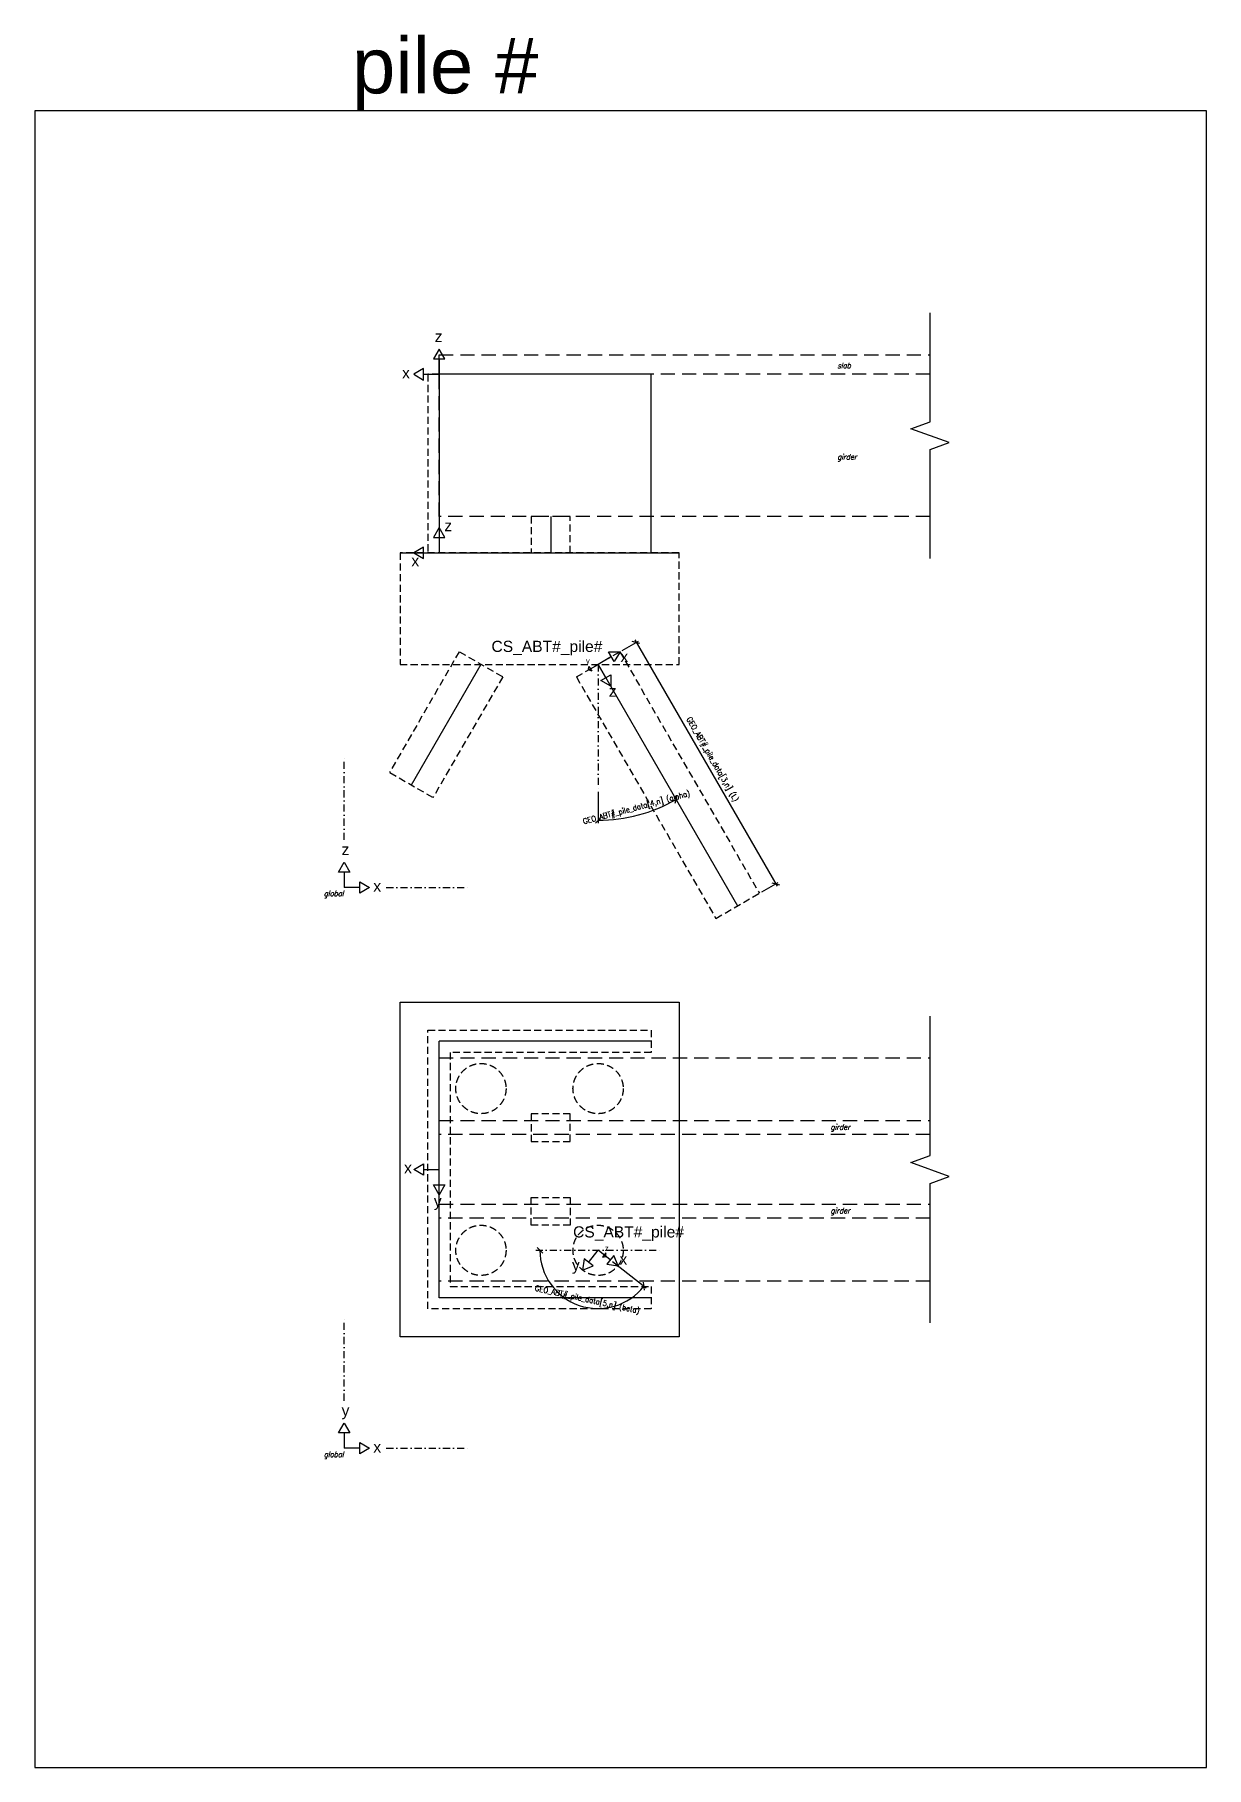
# Model space of a CAD drawing. Header units: millimetres. Extents: x 82860 to 279860, y -75608 to -21238.
# Drawn here: x 258860 to 279860, y -75608 to -44541 of the extents above; entities that cross this region are included whole.
import ezdxf

# ---------------------------------------------------------------- set-up
doc = ezdxf.new("R2010")
doc.units = ezdxf.units.MM
doc.header["$PDMODE"] = 3
doc.linetypes.add('DASHDOT', pattern=[25.4, 12.7, -6.35, 0, -6.35])
doc.linetypes.add('DASHED', pattern=[19.05, 12.7, -6.35])
for name, color, linetype in [('01', 1, 'Continuous'), ('02', 2, 'Continuous'), ('04', 4, 'Continuous'), ('06', 6, 'Continuous'), ('07', 7, 'Continuous'), ('08', 8, 'Continuous'), ('09', 9, 'Continuous'), ('aux_lines', 30, 'Continuous'), ('Green_04_0.3mm', 106, 'Continuous'), ('Orange_04_0.3mm', 23, 'Continuous'), ('Orange_05_0.4mm', 24, 'Continuous')]:
    doc.layers.add(name, color=color, linetype=linetype)
doc.styles.add('Romans', font='romans.shx', dxfattribs={"width": 0.9, "height": 100})
doc.styles.get("Standard").update_dxf_attribs({"font": 'arial.ttf'})
doc.dimstyles.new('C 1-50 (1-50)', dxfattribs={"dimscale": 50, "dimtxt": 0.18, "dimasz": 2, "dimexe": 1, "dimexo": 1, "dimgap": 1, "dimtad": 1, "dimdec": 0, "dimlfac": 0.1, "dimzin": 0, "dimdsep": 46, "dimtxsty": 'Romans', "dimblk1": 'OBLIQUE', "dimblk2": 'OBLIQUE', "dimsah": 1, "dimcen": 2, "dimdle": 1, "dimclrd": 7, "dimclre": 7, "dimclrt": 3, "dimazin": 2, "dimtfac": 1, "dimtdec": 0, "dimtmove": 0, "dimatfit": 3, "dimfxl": 1, "dimfrac": 1, "dimarcsym": 0})

msp = doc.modelspace()

# ---------------------------------------------------------------- texts
at = {"layer": '06'}
for s, p in [('z', (264360.7, -59250.5)), ('x', (264929.8, -59906.6)), ('y', (264360.7, -69307.1)), ('x', (264929.8, -69963.2))]:
    msp.add_text(s, height=200, dxfattribs=at).set_placement(p)
at = {"layer": '06', "transparency": 33554483, "style": 'Romans', "oblique": 15, "width": 0.9}
for p in [(264043.3, -59988.5), (264043.3, -70045.1)]:
    msp.add_text('global', height=100, dxfattribs=at).set_placement(p)
at = {"layer": '08', "transparency": 33554483, "style": 'Romans', "oblique": 15, "width": 0.9}
for s, p in [('slab', (273245.7, -50523.1)), ('girder', (273245.7, -52160.8)), ('girder', (273125.3, -64175.1)), ('girder', (273125.3, -65675.1))]:
    msp.add_text(s, height=100, dxfattribs=at).set_placement(p)
at = {"layer": 'aux_lines'}
msp.add_text('pile #', height=1000, dxfattribs=at).set_placement((264547.3, -45593.9))
at = {"layer": 'Green_04_0.3mm'}
for s, p in [('z', (266030.2, -50051.3)), ('x', (265445.1, -50704.8)), ('x', (265481.6, -64956.8)), ('y', (266014.7, -65554.1))]:
    msp.add_text(s, height=200, dxfattribs=at).set_placement(p)
at = {"layer": 'Orange_04_0.3mm'}
for s, height, p in [('z', 200, (266201.7, -53444.4)), ('x', 200, (265611.6, -54072.9)), ('y', 100, (268739.8, -55817.5)), ('x', 200, (269359.2, -55790.3)), ('z', 200, (269149.7, -56411.7)), ('z', 100, (269078.4, -66351.1)), ('x', 200, (269342.3, -66597.1)), ('y', 200, (268489.8, -66698.2))]:
    msp.add_text(s, height=height, dxfattribs=at).set_placement(p)
at = {"layer": 'Orange_05_0.4mm'}
for p in [(267047.7, -55608.5), (268510.1, -66107.1)]:
    msp.add_text('CS_ABT#_pile#', height=200, dxfattribs=at).set_placement(p)

# ---------------------------------------------------------------- blocks, each defined once
blk = doc.blocks.new('_Oblique')
at = {"color": 0, "linetype": 'ByBlock', "lineweight": -2}
blk.add_line((-0.5, -0.5), (0.5, 0.5), dxfattribs=at)
blk = doc.blocks.new('*D48')
at = {"layer": '07', "color": 7, "linetype": 'ByBlock', "lineweight": -2, "transparency": 16777216}
blk.add_line((269216, -66539), (269820, -67010), dxfattribs=at)
blk.add_arc((268959, -66338), 1043, 180, 321.9976, dxfattribs=at)
at = {"layer": 'Defpoints', "color": 0, "transparency": 16777216}
for p in [(267840, -66338), (268959, -66338), (270077, -66338), (269177, -66508), (268252, -67104)]:
    blk.add_point(p, dxfattribs=at)
at = {"layer": '07', "color": 7, "lineweight": -2, "transparency": 16777216, "xscale": 100, "yscale": 100, "zscale": 100}
for p, rotation in [((267916, -66338), 89.99999999999987), ((269780, -66980), 51.99758146375159)]:
    blk.add_blockref('_Oblique', p, dxfattribs=dict(at, rotation=rotation))
at = {"layer": '07', "color": 3, "transparency": 16777216, "insert": (268762, -67233), "char_height": 100, "attachment_point": 5, "rotation": 347.5976, "style": 'Romans'}
blk.add_mtext('GEO_ABT#_pile_data{\\C7;[5,n]} {\\C8;(beta)}', dxfattribs=at)
blk = doc.blocks.new('*D49')
at = {"layer": '07', "color": 7, "linetype": 'ByBlock', "lineweight": -2, "transparency": 16777216}
blk.add_line((268959, -58118), (268959, -58677), dxfattribs=at)
blk.add_arc((268959, -55831), 2796, 270, 300, dxfattribs=at)
at = {"layer": 'Defpoints', "color": 0, "transparency": 16777216}
for p in [(268959, -55831), (268959, -55831), (268959, -58068), (269444, -58585), (271459, -60161)]:
    blk.add_point(p, dxfattribs=at)
at = {"layer": '07', "color": 7, "lineweight": -2, "transparency": 16777216, "xscale": 100, "yscale": 100, "zscale": 100}
for p, rotation in [((270357, -58252), 29.99999999995673), ((268959, -58627), 180.0000000000002)]:
    blk.add_blockref('_Oblique', p, dxfattribs=dict(at, rotation=rotation))
at = {"layer": '07', "color": 3, "transparency": 16777216, "insert": (269650, -58410), "char_height": 100, "attachment_point": 5, "rotation": 15, "style": 'Romans'}
blk.add_mtext('GEO_ABT#_pile_data{\\C7;[4,n]} {\\C8;(alpha)}', dxfattribs=at)
blk = doc.blocks.new('*D50')
at = {"layer": '07', "color": 7, "linetype": 'ByBlock', "lineweight": -2, "transparency": 16777216}
for p, q in [((269392, -55581), (269683, -55413)), ((269615, -55394), (272165, -59811)), ((271892, -59911), (272183, -59743))]:
    blk.add_line(p, q, dxfattribs=at)
at = {"layer": 'Defpoints', "color": 0, "transparency": 16777216}
for p in [(269348, -55606), (271848, -59936), (272140, -59768)]:
    blk.add_point(p, dxfattribs=at)
at = {"layer": '07', "color": 7, "lineweight": -2, "transparency": 16777216, "xscale": 100, "yscale": 100, "zscale": 100}
for p, rotation in [((269640, -55438), 119.9999999999568), ((272140, -59768), 299.9999999999568)]:
    blk.add_blockref('_Oblique', p, dxfattribs=dict(at, rotation=rotation))
at = {"layer": '07', "color": 3, "transparency": 16777216, "insert": (270999, -57540), "char_height": 100, "attachment_point": 5, "rotation": 300, "style": 'Romans'}
blk.add_mtext('GEO_ABT#_pile_data{\\C7;[3,n]} {\\C8;(L)}', dxfattribs=at)

# ---------------------------------------------------------------- dimensions: what is measured, and where the dimension line sits
at = {"layer": '07'}
dim = msp.add_aligned_dim(p1=(269348.3, -55606), p2=(271848.3, -59936.1), distance=336.7, text='GEO_ABT#_pile_data{\\C7;[3,n]} {\\C8;(L)}', dimstyle='C 1-50 (1-50)', dxfattribs=at)
dim.commit()
dim.dimension.update_dxf_attribs({"geometry": '*D50', "text_midpoint": (270999.1, -57539.6)})
for base, line1, line2, text, picture, middle in [((269444.1, -58584.6), ((268958.5, -55831), (268958.5, -58068.5)), ((268958.5, -55831), (271458.5, -60161.1)), 'GEO_ABT#_pile_data{\\C7;[4,n]} {\\C8;(alpha)}', '*D49', (269682.2, -58531.8)), ((268251.8, -67104.3), ((267839.8, -66337.6), (270077.3, -66337.6)), ((269176.5, -66507.9), (268958.5, -66337.6)), 'GEO_ABT#_pile_data{\\C7;[5,n]} {\\C8;(beta)}', '*D48', (268734.6, -67356))]:
    dim = msp.add_angular_dim_2l(base=base, line1=line1, line2=line2, text=text, dimstyle='C 1-50 (1-50)', dxfattribs=at)
    dim.commit()
    dim.dimension.update_dxf_attribs({"geometry": picture, "text_midpoint": middle, "dimtype": 162})

# ---------------------------------------------------------------- linework, layer by layer
at = {"layer": '01'}
msp.add_line((268108.5, -53181), (268108.5, -53831), dxfattribs=at)
at = {"layer": '02'}
for p, q in [((266858.5, -55831), (265608.5, -57996)), ((268958.5, -55831), (271458.5, -60161.1))]:
    msp.add_line(p, q, dxfattribs=at)
at = {"layer": '04'}
for p, q in [((265408.5, -53831), (270408.5, -53831)), ((269908.5, -62587.6), (266108.5, -62587.6)), ((266108.5, -67187.6), (266108.5, -62587.6)), ((269908.5, -67187.6), (266108.5, -67187.6))]:
    msp.add_line(p, q, dxfattribs=at)
for points in [[(266108.5, -53831), (269908.5, -53831), (269908.5, -50631), (266108.5, -50631)], [(270408.5, -61887.6), (270408.5, -67887.6), (265408.5, -67887.6), (265408.5, -61887.6)]]:
    msp.add_lwpolyline(points, close=True, dxfattribs=at)
at = {"layer": '06', "linetype": 'DASHDOT', "ltscale": 10}
for p, q in [((264408.5, -58977.9), (264408.5, -57477.9)), ((265161.7, -59831), (266661.7, -59831)), ((264408.5, -69034.4), (264408.5, -67534.4)), ((265161.7, -69887.6), (266661.7, -69887.6))]:
    msp.add_line(p, q, dxfattribs=at)
at = {"layer": '06'}
for p, q in [((264408.5, -59554.3), (264408.5, -59831)), ((264685.2, -59831), (264408.5, -59831)), ((264408.5, -69610.9), (264408.5, -69887.6)), ((264685.2, -69887.6), (264408.5, -69887.6))]:
    msp.add_line(p, q, dxfattribs=at)
for points in [[(264408.5, -59377.9), (264510.4, -59554.3), (264306.7, -59554.3)], [(264861.7, -59831), (264685.2, -59932.9), (264685.2, -59729.1)], [(264408.5, -69434.4), (264510.4, -69610.9), (264306.7, -69610.9)], [(264861.7, -69887.6), (264685.2, -69989.4), (264685.2, -69785.7)]]:
    msp.add_lwpolyline(points, close=True, dxfattribs=at)
at = {"layer": '07', "linetype": 'DASHDOT', "ltscale": 10}
for p, q in [((268958.5, -55831), (268958.5, -58068.5)), ((267839.8, -66337.6), (270077.3, -66337.6))]:
    msp.add_line(p, q, dxfattribs=at)
at = {"layer": '08', "linetype": 'DASHED', "ltscale": 10}
for p, q in [((266468.8, -55606), (265218.8, -57771)), ((267248.3, -56056), (266468.8, -55606)), ((268568.8, -56056), (269348.3, -55606)), ((269348.3, -55606), (271848.3, -59936.1)), ((267248.3, -56056), (265998.3, -58221)), ((268568.8, -56056), (271068.8, -60386.1)), ((265998.3, -58221), (265218.8, -57771)), ((271068.8, -60386.1), (271848.3, -59936.1))]:
    msp.add_line(p, q, dxfattribs=at)
at = {"layer": '08', "linetype": 'Continuous', "transparency": 33554483}
for points in [[(274908.5, -53931), (274908.5, -51981), (275252, -51856), (274565.1, -51606), (274908.5, -51481), (274908.5, -49531)], [(274908.5, -67637.6), (274908.5, -65137.6), (275252, -65012.6), (274565.1, -64762.6), (274908.5, -64637.6), (274908.5, -62137.6)]]:
    msp.add_lwpolyline(points, dxfattribs=at)
at = {"layer": '08', "linetype": 'DASHED', "ltscale": 10}
msp.add_lwpolyline([(266108.5, -50631), (265908.5, -50631), (265908.5, -53831)], dxfattribs=at)
for points in [[(267758.5, -53831), (268458.5, -53831), (268458.5, -53181), (267758.5, -53181)], [(265408.5, -55831), (270408.5, -55831), (270408.5, -53831), (265408.5, -53831)], [(269908.5, -62787.6), (266308.5, -62787.6), (266308.5, -66987.6), (269908.5, -66987.6), (269908.5, -67387.6), (265908.5, -67387.6), (265908.5, -62387.6), (269908.5, -62387.6)], [(267758.5, -63887.6), (267758.5, -64387.6), (268458.5, -64387.6), (268458.5, -63887.6)], [(267758.5, -65887.6), (267758.5, -65387.6), (268458.5, -65387.6), (268458.5, -65887.6)]]:
    msp.add_lwpolyline(points, close=True, dxfattribs=at)
for centre in [(266858.5, -63437.6), (268958.5, -63437.6), (266858.5, -66337.6), (268958.5, -66337.6)]:
    msp.add_circle(centre, 450, dxfattribs=at)
at = {"layer": '09', "linetype": 'DASHED', "ltscale": 20, "transparency": 33554483}
for points in [[(274908.5, -53181), (266108.5, -53181), (266108.5, -50281), (274908.5, -50281)], [(274908.5, -50631), (266108.5, -50631), (266108.5, -50281), (274908.5, -50281)], [(274908.5, -66887.6), (266108.5, -66887.6), (266108.5, -62887.6), (274908.5, -62887.6)], [(274908.5, -64262.6), (266108.5, -64262.6), (266108.5, -64012.6), (274908.5, -64012.6)], [(274908.5, -65762.6), (266108.5, -65762.6), (266108.5, -65512.6), (274908.5, -65512.6)]]:
    msp.add_lwpolyline(points, dxfattribs=at)
at = {"layer": 'aux_lines'}
msp.add_lwpolyline([(258859.9, -75607.7), (279859.9, -75607.7), (279859.9, -45907.7), (258859.9, -45907.7)], close=True, dxfattribs=at)
at = {"layer": 'Green_04_0.3mm'}
for p, q in [((265831.9, -50631), (266108.5, -50631)), ((266108.5, -50354.3), (266108.5, -50631)), ((265831.9, -64887.6), (266108.5, -64887.6)), ((266108.5, -65164.2), (266108.5, -64887.6))]:
    msp.add_line(p, q, dxfattribs=at)
for points in [[(266108.5, -50177.9), (266006.7, -50354.3), (266210.4, -50354.3)], [(265655.4, -50631), (265831.9, -50732.9), (265831.9, -50529.1)], [(265655.4, -64887.6), (265831.9, -64785.7), (265831.9, -64989.4)], [(266108.5, -65340.7), (266006.7, -65164.2), (266210.4, -65164.2)]]:
    msp.add_lwpolyline(points, close=True, dxfattribs=at)
at = {"layer": 'Orange_04_0.3mm'}
for p, q in [((266108.5, -53554.3), (266108.5, -53831)), ((265831.9, -53831), (266108.5, -53831)), ((268820.2, -55910.8), (268958.5, -55831)), ((269198.1, -55692.6), (268958.5, -55831)), ((269096.9, -56070.6), (268958.5, -55831)), ((268788.2, -66555.6), (268958.5, -66337.6)), ((269176.5, -66507.9), (268958.5, -66337.6))]:
    msp.add_line(p, q, dxfattribs=at)
for points in [[(266108.5, -53377.9), (266006.7, -53554.3), (266210.4, -53554.3)], [(265655.4, -53831), (265831.9, -53932.9), (265831.9, -53729.1)], [(269351, -55604.4), (269249.1, -55780.9), (269147.2, -55604.4)], [(268787.1, -55930), (268794.7, -55866.7), (268845.7, -55955)], [(269185.1, -56223.4), (269008.6, -56121.5), (269185.1, -56019.6)], [(269097.7, -66446.3), (269098.9, -66382.6), (269036.2, -66462.9)], [(269315.6, -66616.5), (269239.3, -66427.6), (269113.8, -66588.2)], [(268679.6, -66694.6), (268868.5, -66618.3), (268707.9, -66492.8)]]:
    msp.add_lwpolyline(points, close=True, dxfattribs=at)

msp.set_redraw_order([(e.dxf.handle, doc.entitydb.next_handle()) for e in msp.query("TEXT MTEXT ATTDEF DIMENSION ARC_DIMENSION")])  # texts and dimensions are drawn at this point

doc.saveas('drawing.dxf')
